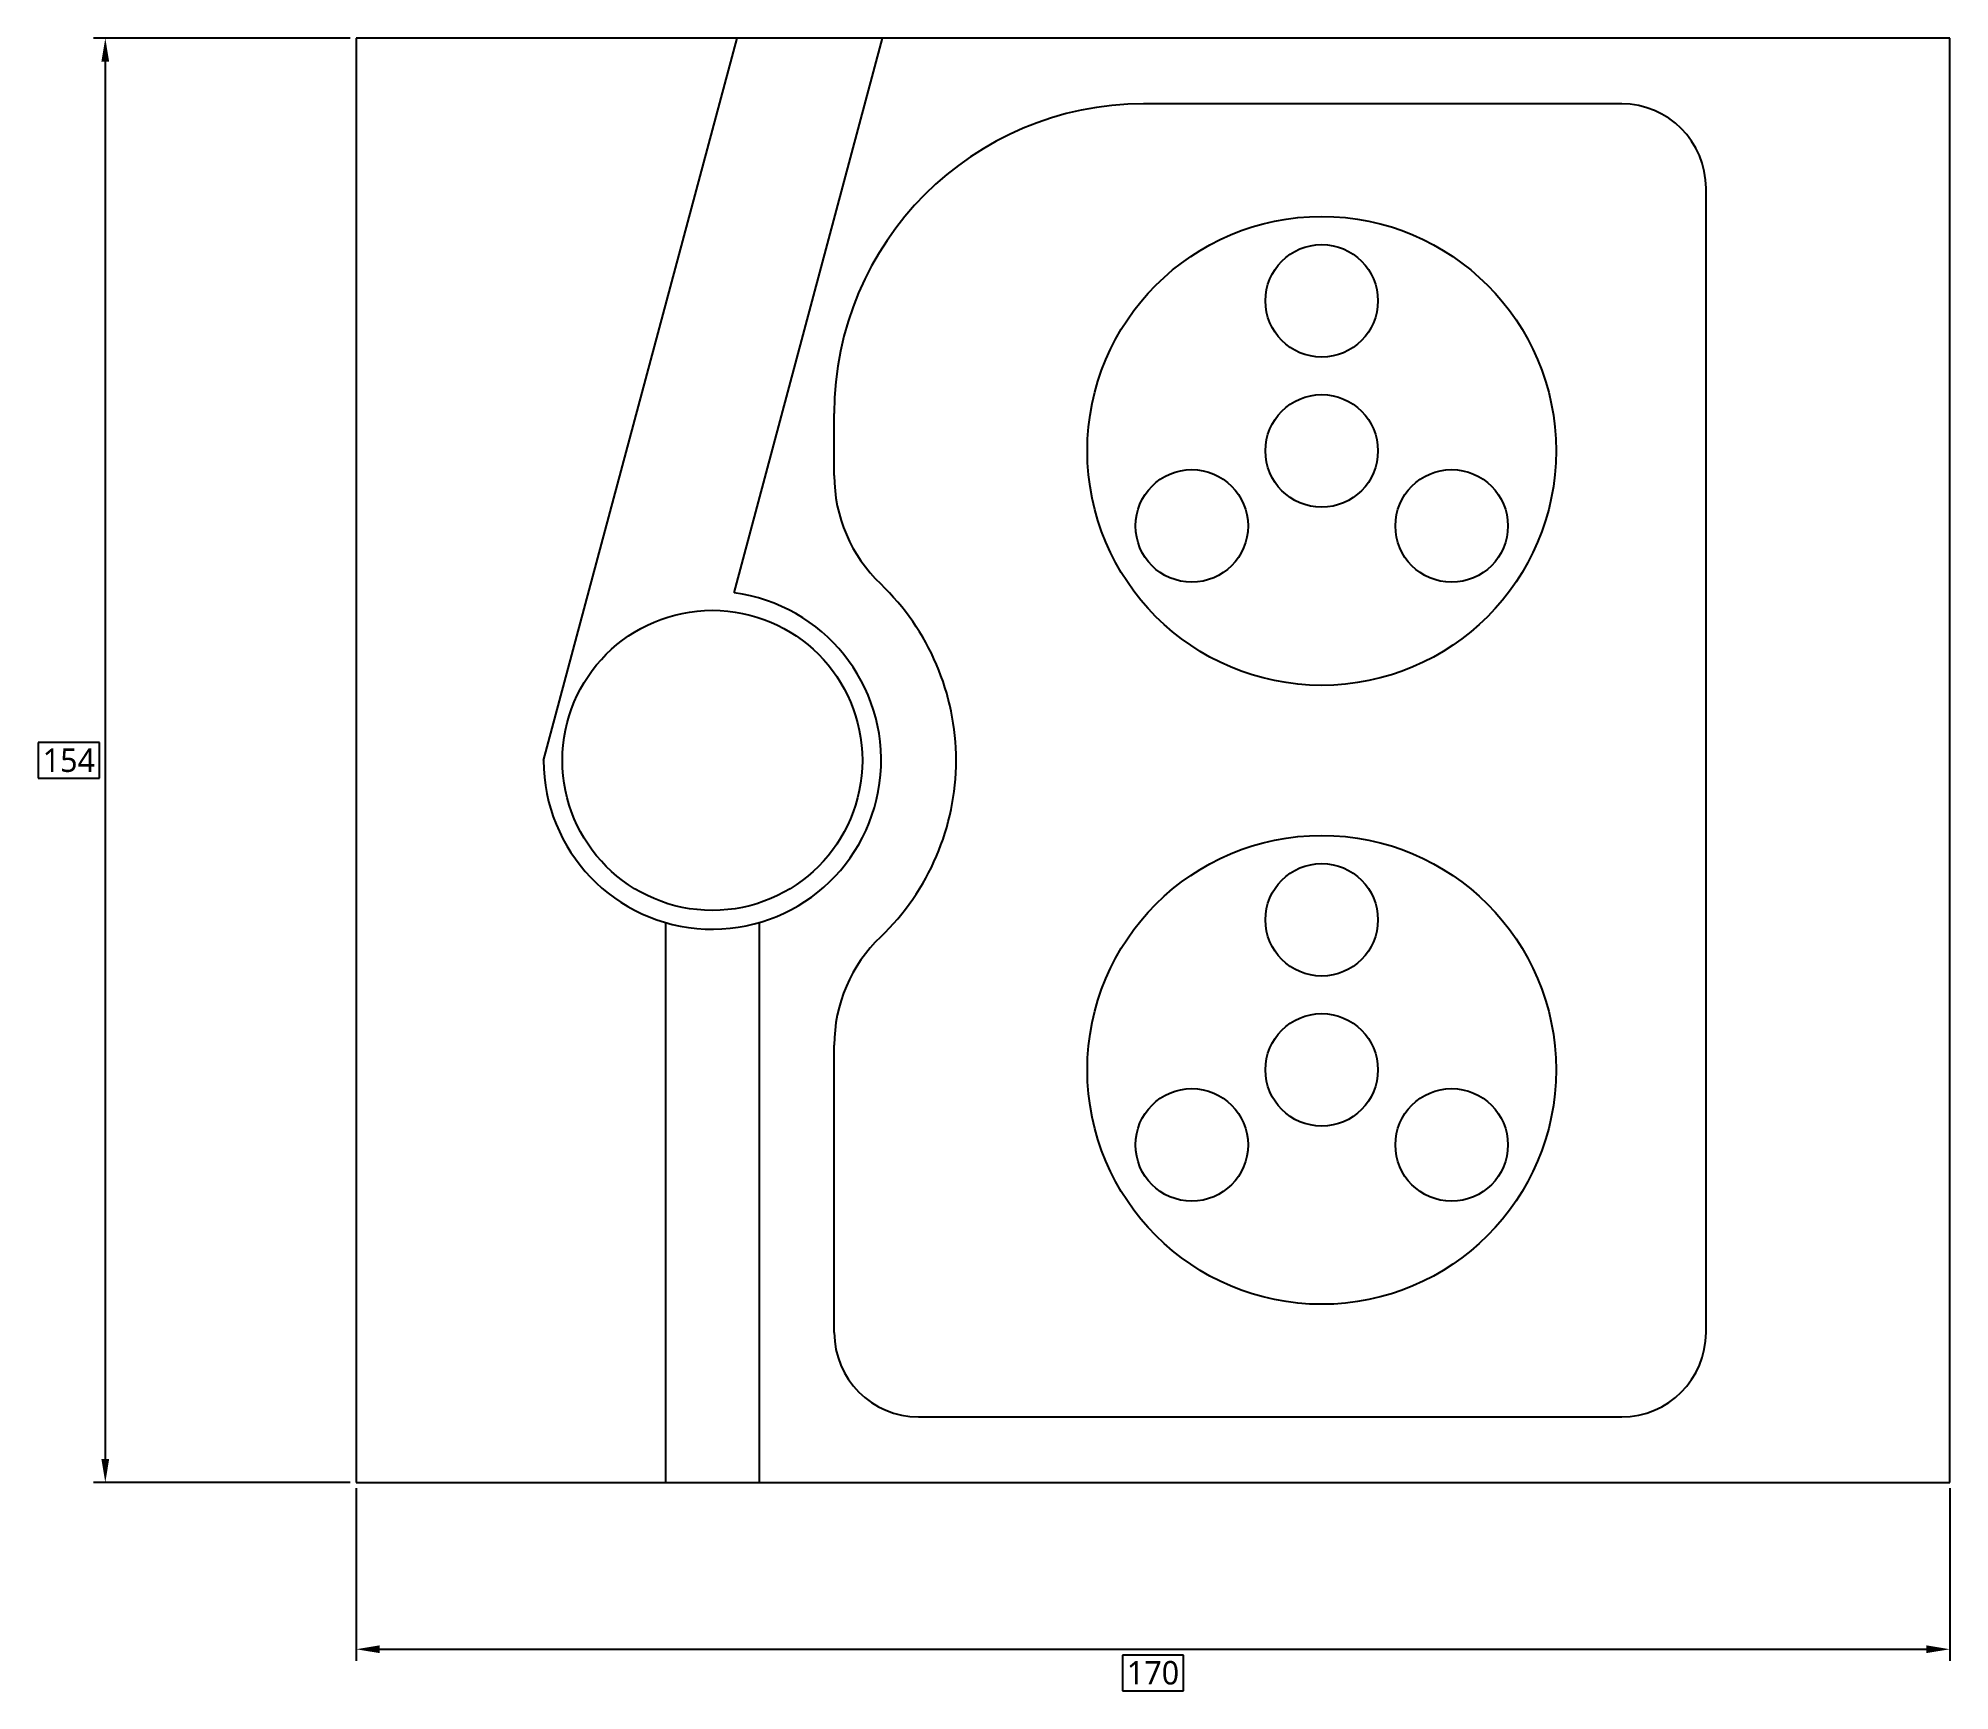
# Model space of a CAD drawing. Header units: millimetres. Extents: x -76 to 5719, y -180 to 1089.
# Drawn here: x -33.9 to 170, y -22.2 to 154 of the extents above; entities that cross this region are included whole.
import ezdxf

# ---------------------------------------------------------------- set-up
doc = ezdxf.new("R2010")
doc.units = ezdxf.units.MM
doc.layers.add('0 @ 1', color=7, linetype='Continuous')
doc.layers.add('0 @ 100', color=7, linetype='Continuous')
doc.styles.add('Annotative', font='Microsoft JhengHei.ttf')
doc.dimstyles.new('自己預設', dxfattribs={"dimscale": 0, "dimtxt": 2.5, "dimasz": 2.5, "dimexe": 1.25, "dimexo": 0.625, "dimgap": -0.625, "dimtad": 2, "dimtih": 1, "dimtoh": 1, "dimtxsty": 'Annotative', "dimcen": 2.5, "dimclrd": 1, "dimclre": 5, "dimadec": 0, "dimazin": 0, "dimtfac": 1, "dimtmove": 0, "dimatfit": 3, "dimfxl": 0, "dimarcsym": 0})

msp = doc.modelspace()

# ---------------------------------------------------------------- blocks, each defined once
blk = doc.blocks.new('*D9')
at = {"color": 5, "lineweight": -2, "transparency": 16777216}
for p, q in [((0, -0.62), (0, -19.03)), ((170, -0.62), (170, -19.03))]:
    blk.add_line(p, q, dxfattribs=at)
at = {"color": 1, "lineweight": -2, "transparency": 16777216}
for p, q in [((2.5, -17.78), (167.5, -17.78)), ((88.26, -18.4), (81.74, -18.4)), ((81.74, -18.4), (81.74, -22.2)), ((88.26, -22.2), (88.26, -18.4)), ((81.74, -22.2), (88.26, -22.2))]:
    blk.add_line(p, q, dxfattribs=at)
at = {"color": 1, "transparency": 16777216}
for points in [[(2.5, -17.36), (2.5, -18.19), (0, -17.78)], [(167.5, -17.36), (167.5, -18.19), (170, -17.78)]]:
    blk.add_solid(points, dxfattribs=at)
at = {"layer": 'Defpoints', "color": 0, "transparency": 16777216}
for p in [(0, 0), (170, 0), (170, -17.78)]:
    blk.add_point(p, dxfattribs=at)
at = {"color": 0, "transparency": 16777216, "insert": (85, -20.3), "char_height": 2.5, "attachment_point": 5, "style": 'Annotative'}
blk.add_mtext('170', dxfattribs=at)
blk = doc.blocks.new('*D8')
at = {"color": 5, "lineweight": -2, "transparency": 16777216}
for p, q in [((-0.63, 154), (-28.01, 154)), ((-0.63, 0), (-28.01, 0))]:
    blk.add_line(p, q, dxfattribs=at)
at = {"color": 1, "lineweight": -2, "transparency": 16777216}
for p, q in [((-26.76, 151.5), (-26.76, 2.5)), ((-27.39, 78.9), (-33.92, 78.9)), ((-33.92, 78.9), (-33.92, 75.1)), ((-27.39, 75.1), (-27.39, 78.9)), ((-33.92, 75.1), (-27.39, 75.1))]:
    blk.add_line(p, q, dxfattribs=at)
at = {"color": 1, "transparency": 16777216}
for points in [[(-27.18, 151.5), (-26.35, 151.5), (-26.76, 154)], [(-27.18, 2.5), (-26.35, 2.5), (-26.76, 0)]]:
    blk.add_solid(points, dxfattribs=at)
at = {"layer": 'Defpoints', "color": 0, "transparency": 16777216}
for p in [(0, 154), (0, 0), (-26.76, 0)]:
    blk.add_point(p, dxfattribs=at)
at = {"color": 0, "transparency": 16777216, "insert": (-30.65, 77), "char_height": 2.5, "attachment_point": 5, "style": 'Annotative'}
blk.add_mtext('154', dxfattribs=at)
blk = doc.blocks.new('*U19')
blk.add_circle((0, 0), 6)
blk = doc.blocks.new('*U20')
at = {"color": 0, "linetype": 'ByBlock', "lineweight": -2, "transparency": 16777216}
blk.add_blockref('*U19', (103, 60), dxfattribs=at)
for p, rotation in [((89.14, 36), 120), ((116.86, 36), 240)]:
    blk.add_blockref('*U19', p, dxfattribs=dict(at, rotation=rotation))
blk = doc.blocks.new('1')
blk.add_blockref('*U20', (-103, -44))
blk = doc.blocks.new('*U21')
at = {"layer": '0 @ 1', "style": 'Annotative'}
blk.add_text('參考圖紙:', height=10, dxfattribs=at).set_placement((7.61, -65.08))
at = {"layer": '0 @ 100', "style": 'Annotative'}
blk.add_text('參考圖紙:', height=1000, dxfattribs=at).set_placement((7.61, -65.08))

# ---------------------------------------------------------------- dimensions: what is measured, and where the dimension line sits
at = {"layer": '0 @ 1'}
dim = msp.add_linear_dim(base=(-26.763, 0), p1=(0, 154), p2=(0, 0), angle=90, dimstyle='自己預設', override={"dimscale": 1, "dimtix": 0, "dimtofl": 1, "dimtmove": 0, "dimatfit": 3}, dxfattribs=at)
dim.commit()
dim.dimension.update_dxf_attribs({"geometry": '*D8', "text_midpoint": (-30.652, 77)})
dim = msp.add_linear_dim(base=(170, -17.776), p1=(0, 0), p2=(170, 0), dimstyle='自己預設', override={"dimscale": 1, "dimtix": 0, "dimtofl": 1, "dimtmove": 0, "dimatfit": 3}, dxfattribs=at)
dim.commit()
dim.dimension.update_dxf_attribs({"geometry": '*D9', "text_midpoint": (85, -20.303)})

# ---------------------------------------------------------------- linework, layer by layer
for p, q in [((170, 154), (0, 154)), ((0, 154), (0, 0)), ((20, 77), (40.632, 154)), ((40.312, 94.851), (56.161, 154)), ((170, 0), (170, 154)), ((135, 147), (84, 147)), ((144, 16), (144, 138)), ((51, 107.381), (51, 114)), ((33, 59.708), (33, 0)), ((43, 59.708), (43, 0)), ((51, 16), (51, 46.619)), ((60, 7), (135, 7)), ((0, 0), (170, 0))]:
    msp.add_line(p, q)
for centre, radius in [((103, 110), 25), ((103, 110), 6), ((38, 77), 16), ((103, 44), 25), ((103, 44), 25), ((103, 44), 6)]:
    msp.add_circle(centre, radius)
for centre, radius, start, end in [((84, 114), 33, 90, 180), ((135, 138), 9, 0, 90), ((67, 107.381), 16, 180, 226.33218), ((38, 77), 18, 180, 82.61943), ((38, 77), 26, 313.66782, 46.33218), ((67, 46.619), 16, 133.66782, 180), ((60, 16), 9, 180, 270), ((135, 16), 9, 270, 0)]:
    msp.add_arc(centre, radius, start, end)

# ---------------------------------------------------------------- block references
for name, p in [('*U21', (0, 0)), ('1', (103, 110)), ('1', (103, 44)), ('1', (103, 44))]:
    msp.add_blockref(name, p)

msp.set_redraw_order([(e.dxf.handle, doc.entitydb.next_handle()) for e in msp.query("TEXT MTEXT ATTDEF DIMENSION ARC_DIMENSION")])  # texts and dimensions are drawn at this point

doc.saveas('drawing.dxf')
